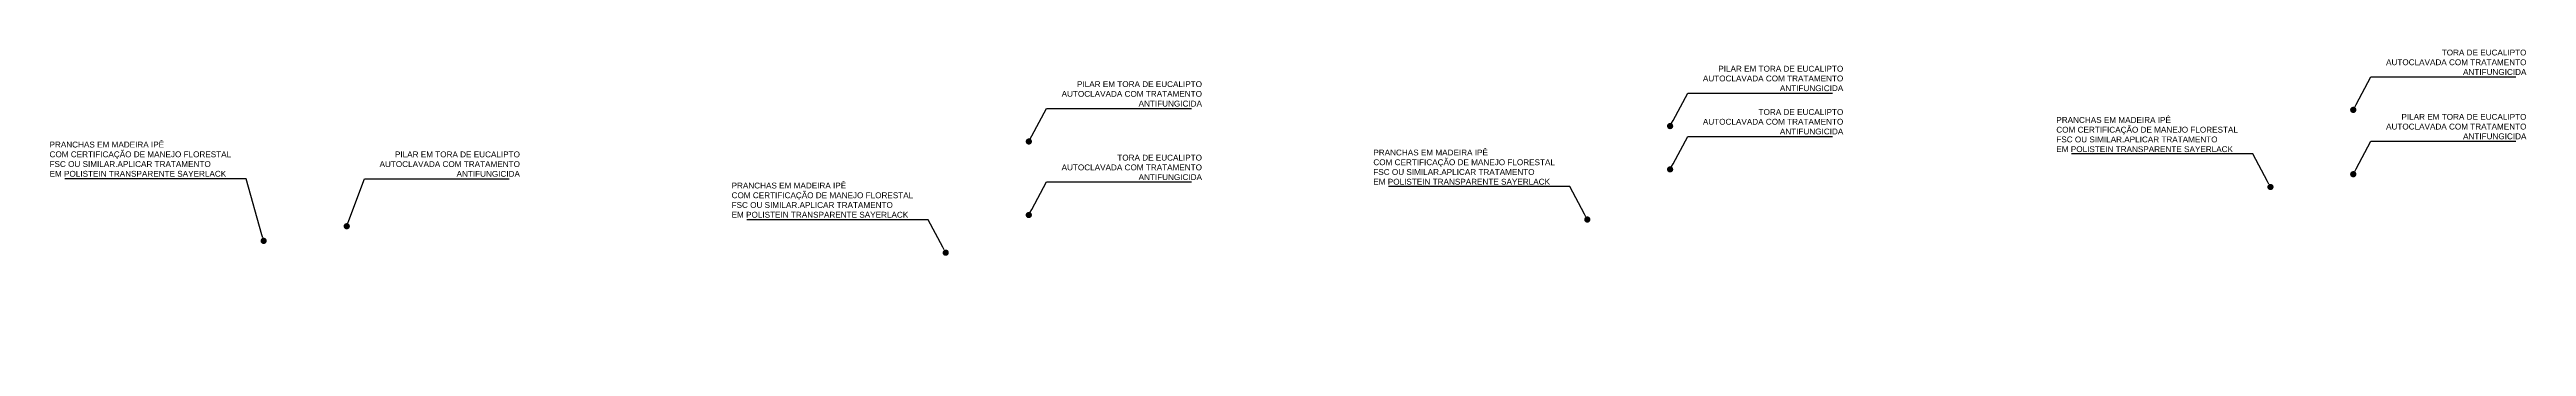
# Model space of a CAD drawing. Header units: millimetres. Extents: x 482 to 600, y -218 to -108.
# Drawn here: x 549.13 to 565.04, y -155.74 to -153.83 of the extents above; entities that cross this region are included whole.
import ezdxf
from ezdxf import colors
from ezdxf.entities.mleader import LeaderData, LeaderLine
from ezdxf.math import Vec2, Vec3

# ---------------------------------------------------------------- set-up
doc = ezdxf.new("R2010")
doc.units = ezdxf.units.MM
doc.header["$LTSCALE"] = 2.5
doc.layers.add('AN_INDICAÇAO', color=2, linetype='Continuous')
doc.styles.add('ARIAL 1-025', font='arial.ttf', dxfattribs={"height": 0.05})

# ---------------------------------------------------------------- blocks, each defined once
blk = doc.blocks.new('_Dot')
at = {"color": 0, "linetype": 'ByBlock', "lineweight": -2}
blk.add_line((-0.5, 0), (-1, 0), dxfattribs=at)
at = {"color": 0, "linetype": 'ByBlock', "const_width": 0.5}
blk.add_lwpolyline([(-0.25, 0, 1), (0.25, 0, 1)], format="xyb", close=True, dxfattribs=at)

msp = doc.modelspace()

# ---------------------------------------------------------------- leaders
at = {"layer": 'AN_INDICAÇAO'}
ml = msp.add_multileader_mtext('Standard', dxfattribs=at)
ml.set_content('TORA DE EUCALIPTO\\P\\pq*;AUTOCLAVADA COM TRATAMENTO\\PANTIFUNGICIDA', color=256, style='ARIAL 1-025')
ml.set_leader_properties(color=256, linetype='ByLayer', lineweight=-1)
ml.set_arrow_properties(name='DOT')
ml.build(insert=Vec2(0, 0))
ml.multileader.update_dxf_attribs({"text_left_attachment_type": 5, "text_right_attachment_type": 5, "dogleg_length": 0.1, "arrow_head_size": 0.04})
ctx = ml.context
ctx.base_point, ctx.char_height, ctx.arrow_head_size, ctx.landing_gap_size, ctx.plane_origin = Vec3(564.143, -154.006), 0.0375, 0.04, 0, Vec3(563.93, -154.218)
ctx.left_attachment, ctx.right_attachment, ctx.text_align_type = 5, 5, 2
notes = []
notes.append((ctx, [(0, (1, 1, 0), (564.043, -154.006), (1, 0), 0.1, [(0, [(563.93, -154.218)], 0, [])])]))
ctx.mtext.insert, ctx.mtext.alignment, ctx.mtext.line_spacing_style, ctx.mtext.flow_direction = Vec3(565.043, -153.831), 3, 2, 5
ml = msp.add_multileader_mtext('Standard', dxfattribs=at)
ml.set_content('PILAR EM TORA DE EUCALIPTO\\P\\pq*;AUTOCLAVADA COM TRATAMENTO\\PANTIFUNGICIDA', color=256, style='ARIAL 1-025')
ml.set_leader_properties(color=256, linetype='ByLayer', lineweight=-1)
ml.set_arrow_properties(name='DOT')
ml.build(insert=Vec2(0, 0))
ml.multileader.update_dxf_attribs({"text_left_attachment_type": 5, "text_right_attachment_type": 5, "dogleg_length": 0.1, "arrow_head_size": 0.04})
ctx = ml.context
ctx.base_point, ctx.char_height, ctx.arrow_head_size, ctx.landing_gap_size, ctx.plane_origin = Vec3(555.632, -154.209), 0.0375, 0.04, 0, Vec3(555.419, -154.421)
ctx.left_attachment, ctx.right_attachment, ctx.text_align_type = 5, 5, 2
notes.append((ctx, [(0, (1, 1, 0), (555.532, -154.209), (1, 0), 0.1, [(0, [(555.419, -154.421)], 0, [])])]))
ctx.mtext.insert, ctx.mtext.alignment, ctx.mtext.line_spacing_style, ctx.mtext.flow_direction = Vec3(556.532, -154.034), 3, 2, 5
ml = msp.add_multileader_mtext('Standard', dxfattribs=at)
ml.set_content('PILAR EM TORA DE EUCALIPTO\\P\\pq*;AUTOCLAVADA COM TRATAMENTO\\PANTIFUNGICIDA', color=256, style='ARIAL 1-025')
ml.set_leader_properties(color=256, linetype='ByLayer', lineweight=-1)
ml.set_arrow_properties(name='DOT')
ml.build(insert=Vec2(0, 0))
ml.multileader.update_dxf_attribs({"text_left_attachment_type": 5, "text_right_attachment_type": 5, "dogleg_length": 0.1, "arrow_head_size": 0.04})
ctx = ml.context
ctx.base_point, ctx.char_height, ctx.arrow_head_size, ctx.landing_gap_size, ctx.plane_origin = Vec3(559.753, -154.11), 0.0375, 0.04, 0, Vec3(559.54, -154.322)
ctx.left_attachment, ctx.right_attachment, ctx.text_align_type = 5, 5, 2
notes.append((ctx, [(0, (1, 1, 0), (559.653, -154.11), (1, 0), 0.1, [(0, [(559.54, -154.322)], 0, [])])]))
ctx.mtext.insert, ctx.mtext.alignment, ctx.mtext.line_spacing_style, ctx.mtext.flow_direction = Vec3(560.653, -153.935), 3, 2, 5
ml = msp.add_multileader_mtext('Standard', dxfattribs=at)
ml.set_content('TORA DE EUCALIPTO\\P\\pq*;AUTOCLAVADA COM TRATAMENTO\\PANTIFUNGICIDA', color=256, style='ARIAL 1-025')
ml.set_leader_properties(color=256, linetype='ByLayer', lineweight=-1)
ml.set_arrow_properties(name='DOT')
ml.build(insert=Vec2(0, 0))
ml.multileader.update_dxf_attribs({"text_left_attachment_type": 5, "text_right_attachment_type": 5, "dogleg_length": 0.1, "arrow_head_size": 0.04})
ctx = ml.context
ctx.base_point, ctx.char_height, ctx.arrow_head_size, ctx.landing_gap_size, ctx.plane_origin = Vec3(559.753, -154.388), 0.0375, 0.04, 0, Vec3(559.54, -154.6)
ctx.left_attachment, ctx.right_attachment, ctx.text_align_type = 5, 5, 2
notes.append((ctx, [(0, (1, 1, 0), (559.653, -154.388), (1, 0), 0.1, [(0, [(559.54, -154.6)], 0, [])])]))
ctx.mtext.insert, ctx.mtext.alignment, ctx.mtext.line_spacing_style, ctx.mtext.flow_direction = Vec3(560.653, -154.213), 3, 2, 5
ml = msp.add_multileader_mtext('Standard', dxfattribs=at)
ml.set_content('PRANCHAS EM MADEIRA IPÊ\\PCOM CERTIFICAÇÃO DE MANEJO FLORESTAL\\PFSC OU SIMILAR.APLICAR TRATAMENTO\\PEM POLISTEIN TRANSPARENTE SAYERLACK', color=256, style='ARIAL 1-025')
ml.set_leader_properties(color=256, linetype='ByLayer', lineweight=-1)
ml.set_arrow_properties(name='DOT')
ml.build(insert=Vec2(0, 0))
ml.multileader.update_dxf_attribs({"text_left_attachment_type": 5, "text_right_attachment_type": 5, "dogleg_length": 0.1, "arrow_head_size": 0.04})
ctx = ml.context
ctx.base_point, ctx.char_height, ctx.arrow_head_size, ctx.landing_gap_size, ctx.plane_origin = Vec3(562.022, -154.501), 0.0375, 0.04, 0, Vec3(563.398, -154.713)
ctx.left_attachment, ctx.right_attachment = 5, 5
notes.append((ctx, [(0, (1, 1, 0), (563.285, -154.501), (-1, 0), 0.1, [(0, [(563.398, -154.713)], 0, [])])]))
ctx.mtext.insert, ctx.mtext.line_spacing_style, ctx.mtext.flow_direction = Vec3(562.022, -154.264), 2, 5
ml = msp.add_multileader_mtext('Standard', dxfattribs=at)
ml.set_content('PILAR EM TORA DE EUCALIPTO\\P\\pq*;AUTOCLAVADA COM TRATAMENTO\\PANTIFUNGICIDA', color=256, style='ARIAL 1-025')
ml.set_leader_properties(color=256, linetype='ByLayer', lineweight=-1)
ml.set_arrow_properties(name='DOT')
ml.build(insert=Vec2(0, 0))
ml.multileader.update_dxf_attribs({"text_left_attachment_type": 5, "text_right_attachment_type": 5, "dogleg_length": 0.1, "arrow_head_size": 0.04})
ctx = ml.context
ctx.base_point, ctx.char_height, ctx.arrow_head_size, ctx.landing_gap_size, ctx.plane_origin = Vec3(564.143, -154.419), 0.0375, 0.04, 0, Vec3(563.93, -154.631)
ctx.left_attachment, ctx.right_attachment, ctx.text_align_type = 5, 5, 2
notes.append((ctx, [(0, (1, 1, 0), (564.043, -154.419), (1, 0), 0.1, [(0, [(563.93, -154.631)], 0, [])])]))
ctx.mtext.insert, ctx.mtext.alignment, ctx.mtext.line_spacing_style, ctx.mtext.flow_direction = Vec3(565.043, -154.244), 3, 2, 5
ml = msp.add_multileader_mtext('Standard', dxfattribs=at)
ml.set_content('PRANCHAS EM MADEIRA IPÊ\\PCOM CERTIFICAÇÃO DE MANEJO FLORESTAL\\PFSC OU SIMILAR.APLICAR TRATAMENTO\\PEM POLISTEIN TRANSPARENTE SAYERLACK', color=256, style='ARIAL 1-025')
ml.set_leader_properties(color=256, linetype='ByLayer', lineweight=-1)
ml.set_arrow_properties(name='DOT')
ml.build(insert=Vec2(0, 0))
ml.multileader.update_dxf_attribs({"text_left_attachment_type": 5, "text_right_attachment_type": 5, "dogleg_length": 0.1, "arrow_head_size": 0.04})
ctx = ml.context
ctx.base_point, ctx.char_height, ctx.arrow_head_size, ctx.landing_gap_size, ctx.plane_origin = Vec3(549.126, -154.66), 0.0375, 0.04, 0, Vec3(550.502, -155.059)
ctx.left_attachment, ctx.right_attachment = 5, 5
notes.append((ctx, [(0, (1, 1, 0), (550.389, -154.66), (-1, 0), 0.1, [(0, [(550.502, -155.059)], 0, [])])]))
ctx.mtext.insert, ctx.mtext.line_spacing_style, ctx.mtext.flow_direction = Vec3(549.126, -154.422), 2, 5
ml = msp.add_multileader_mtext('Standard', dxfattribs=at)
ml.set_content('PILAR EM TORA DE EUCALIPTO\\P\\pq*;AUTOCLAVADA COM TRATAMENTO\\PANTIFUNGICIDA', color=256, style='ARIAL 1-025')
ml.set_leader_properties(color=256, linetype='ByLayer', lineweight=-1)
ml.set_arrow_properties(name='DOT')
ml.build(insert=Vec2(0, 0))
ml.multileader.update_dxf_attribs({"text_left_attachment_type": 5, "text_right_attachment_type": 5, "dogleg_length": 0.1, "arrow_head_size": 0.04})
ctx = ml.context
ctx.base_point, ctx.char_height, ctx.arrow_head_size, ctx.landing_gap_size, ctx.plane_origin = Vec3(551.249, -154.66), 0.0375, 0.04, 0, Vec3(551.036, -154.965)
ctx.left_attachment, ctx.right_attachment, ctx.text_align_type = 5, 5, 2
notes.append((ctx, [(0, (1, 1, 0), (551.149, -154.66), (1, 0), 0.1, [(0, [(551.036, -154.965)], 0, [])])]))
ctx.mtext.insert, ctx.mtext.alignment, ctx.mtext.line_spacing_style, ctx.mtext.flow_direction = Vec3(552.149, -154.485), 3, 2, 5
ml = msp.add_multileader_mtext('Standard', dxfattribs=at)
ml.set_content('TORA DE EUCALIPTO\\P\\pq*;AUTOCLAVADA COM TRATAMENTO\\PANTIFUNGICIDA', color=256, style='ARIAL 1-025')
ml.set_leader_properties(color=256, linetype='ByLayer', lineweight=-1)
ml.set_arrow_properties(name='DOT')
ml.build(insert=Vec2(0, 0))
ml.multileader.update_dxf_attribs({"text_left_attachment_type": 5, "text_right_attachment_type": 5, "dogleg_length": 0.1, "arrow_head_size": 0.04})
ctx = ml.context
ctx.base_point, ctx.char_height, ctx.arrow_head_size, ctx.landing_gap_size, ctx.plane_origin = Vec3(555.632, -154.681), 0.0375, 0.04, 0, Vec3(555.419, -154.893)
ctx.left_attachment, ctx.right_attachment, ctx.text_align_type = 5, 5, 2
notes.append((ctx, [(0, (1, 1, 0), (555.532, -154.681), (1, 0), 0.1, [(0, [(555.419, -154.893)], 0, [])])]))
ctx.mtext.insert, ctx.mtext.alignment, ctx.mtext.line_spacing_style, ctx.mtext.flow_direction = Vec3(556.532, -154.506), 3, 2, 5
ml = msp.add_multileader_mtext('Standard', dxfattribs=at)
ml.set_content('PRANCHAS EM MADEIRA IPÊ\\PCOM CERTIFICAÇÃO DE MANEJO FLORESTAL\\PFSC OU SIMILAR.APLICAR TRATAMENTO\\PEM POLISTEIN TRANSPARENTE SAYERLACK', color=256, style='ARIAL 1-025')
ml.set_leader_properties(color=256, linetype='ByLayer', lineweight=-1)
ml.set_arrow_properties(name='DOT')
ml.build(insert=Vec2(0, 0))
ml.multileader.update_dxf_attribs({"text_left_attachment_type": 5, "text_right_attachment_type": 5, "dogleg_length": 0.1, "arrow_head_size": 0.04})
ctx = ml.context
ctx.base_point, ctx.char_height, ctx.arrow_head_size, ctx.landing_gap_size, ctx.plane_origin = Vec3(557.633, -154.71), 0.0375, 0.04, 0, Vec3(559.008, -154.922)
ctx.left_attachment, ctx.right_attachment = 5, 5
notes.append((ctx, [(0, (1, 1, 0), (558.895, -154.71), (-1, 0), 0.1, [(0, [(559.008, -154.922)], 0, [])])]))
ctx.mtext.insert, ctx.mtext.line_spacing_style, ctx.mtext.flow_direction = Vec3(557.633, -154.473), 2, 5
ml = msp.add_multileader_mtext('Standard', dxfattribs=at)
ml.set_content('PRANCHAS EM MADEIRA IPÊ\\PCOM CERTIFICAÇÃO DE MANEJO FLORESTAL\\PFSC OU SIMILAR.APLICAR TRATAMENTO\\PEM POLISTEIN TRANSPARENTE SAYERLACK', color=256, style='ARIAL 1-025')
ml.set_leader_properties(color=256, linetype='ByLayer', lineweight=-1)
ml.set_arrow_properties(name='DOT')
ml.build(insert=Vec2(0, 0))
ml.multileader.update_dxf_attribs({"text_left_attachment_type": 5, "text_right_attachment_type": 5, "dogleg_length": 0.1, "arrow_head_size": 0.04})
ctx = ml.context
ctx.base_point, ctx.char_height, ctx.arrow_head_size, ctx.landing_gap_size, ctx.plane_origin = Vec3(553.509, -154.923), 0.0375, 0.04, 0, Vec3(554.885, -155.135)
ctx.left_attachment, ctx.right_attachment = 5, 5
notes.append((ctx, [(0, (1, 1, 0), (554.772, -154.923), (-1, 0), 0.1, [(0, [(554.885, -155.135)], 0, [])])]))
ctx.mtext.insert, ctx.mtext.line_spacing_style, ctx.mtext.flow_direction = Vec3(553.509, -154.685), 2, 5
for ctx, leaders in notes:
    for number, flags, end, landing, length, lines in leaders:
        leader = LeaderData()
        leader.index, (leader.has_last_leader_line, leader.has_dogleg_vector, leader.attachment_direction) = number, flags
        leader.last_leader_point, leader.dogleg_vector, leader.dogleg_length = Vec3(end), Vec3(landing), length
        for number, points, colour, breaks in lines:
            line = LeaderLine()
            line.index, line.vertices, line.color, line.breaks = number, Vec3.list(points), colors.encode_raw_color(colour), breaks
            leader.lines.append(line)
        ctx.leaders.append(leader)

doc.saveas('drawing.dxf')
